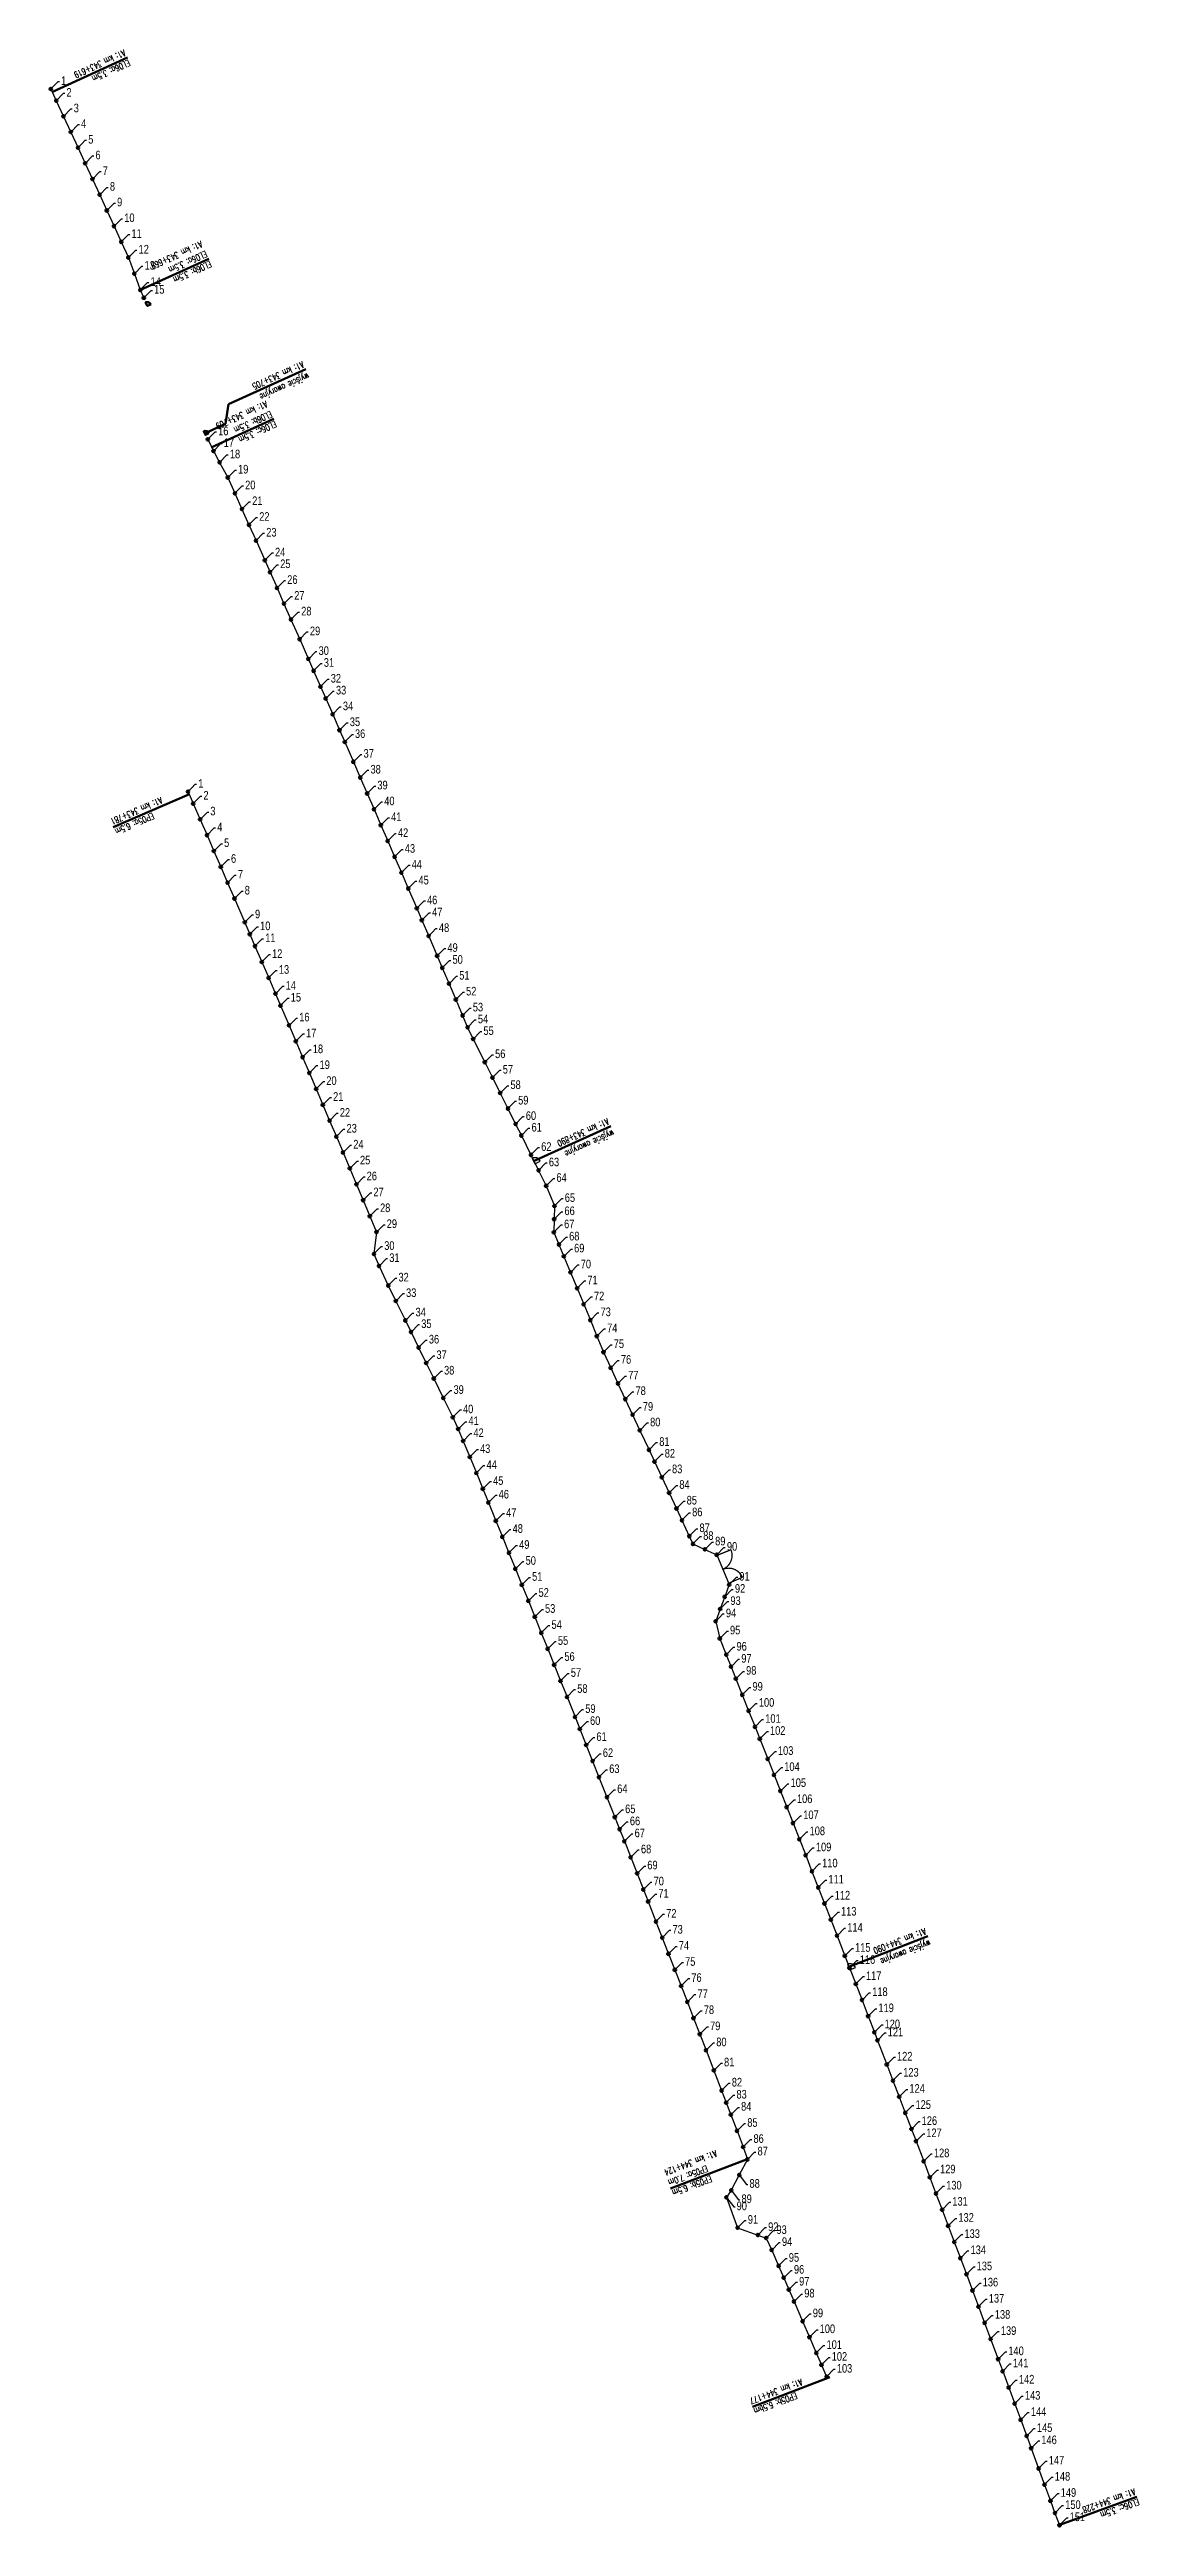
# Model space of a CAD drawing. Header units: metres. Extents: x 7402779 to 7405920, y 5696902 to 5712005.
# Drawn here: x 7404949 to 7405201, y 5704346 to 5704920 of the extents above; entities that cross this region are included whole.
import ezdxf

# ---------------------------------------------------------------- set-up
doc = ezdxf.new("R2010")
doc.units = ezdxf.units.M
for name, color, linetype in [('Drzwi ewakuacyjne', 100, 'Continuous'), ('Drzwi ewakuacyjne_opis', 7, 'Continuous'), ('Ekran_akustyczny', 100, 'Continuous'), ('Ekran_akustyczny_3.5m_opis', 7, 'Continuous'), ('Ekran_akustyczny_6.5m_opis', 7, 'Continuous'), ('Ekran_akustyczny_7m_opis', 7, 'Continuous'), ('Ekran_akustyczny_pale', 100, 'Continuous'), ('Ekran_akustyczny_pale_opis', 1, 'Continuous')]:
    doc.layers.add(name, color=color, linetype=linetype)
doc.styles.add('CDMSTYLE', font='CDMSIMPL', dxfattribs={"width": 0.8, "bigfont": 'CDMBIGPL'})
doc.styles.add('simplex 0.60', font='simplex.shx', dxfattribs={"width": 0.6})
doc.dimstyles.new('CDM-ME200MM', dxfattribs={"dimscale": 0.2, "dimtxt": 2.5, "dimasz": 1.5, "dimexe": 1.5, "dimexo": 5, "dimgap": 0.5, "dimtad": 1, "dimdec": 0, "dimlfac": 1000, "dimrnd": 1, "dimzin": 9, "dimtxsty": 'CDMSTYLE', "dimblk": 'OBLIQUE', "dimcen": 2.5, "dimdle": 1.5, "dimclrd": 9, "dimclre": 9, "dimadec": 1, "dimazin": 2, "dimtfac": 1, "dimtdec": 0, "dimtix": 1, "dimtmove": 2, "dimatfit": 3, "dimldrblk": 'NONE', "dimfxl": 1, "dimtvp": 1, "dimtolj": 1, "dimtzin": 0, "dimlwd": 25, "dimlwe": 25, "dimarcsym": 0})

msp = doc.modelspace()

# ---------------------------------------------------------------- texts
at = {"layer": 'Drzwi ewakuacyjne_opis', "lineweight": 100, "char_height": 1.5, "attachment_point": 7, "style": 'simplex 0.60'}
for s, insert, rotation in [('A1: km 343+705', (7405007.09, 5704848.1), 204.19573), ('wyjście awaryjne', (7405008.12, 5704845.83), 204.19573), ('A1: km 343+890', (7405077.77, 5704672.67), 204.19573), ('wyjście awaryjne', (7405078.79, 5704670.4), 204.19573), ('A1: km 344+090', (7405151.31, 5704485), 201.17861), ('wyjście awaryjne', (7405152.21, 5704482.68), 201.17861)]:
    msp.add_mtext(s, dxfattribs=dict(at, insert=insert, rotation=rotation))
at = {"layer": 'Ekran_akustyczny_3.5m_opis', "lineweight": 100, "char_height": 1.5, "attachment_point": 7, "style": 'simplex 0.60'}
for s, insert, rotation in [('A1: km 343+619', (7404965.73, 5704920.33), 204.66056), ('EL06a: 3.5m', (7404966.78, 5704918.04), 204.66056), ('A1: km 343+669', (7404983.56, 5704876.01), 204.4661), ('EL06a: 3.5m', (7404984.6, 5704873.71), 204.4661), ('EL06b: 3.5m', (7404985.65, 5704871.41), 204.4661), ('A1: km 343+709', (7404998.62, 5704838.92), 204.4661), ('EL06b: 3.5m', (7404999.7, 5704836.6), 204.4661), ('EL06c: 3.5m', (7405000.73, 5704834.33), 204.4661), ('A1: km 344+228', (7405199.84, 5704355.16), 200.05388), ('EL06c: 3.5m', (7405200.74, 5704352.8), 200.05388)]:
    msp.add_mtext(s, dxfattribs=dict(at, insert=insert, rotation=rotation))
at = {"layer": 'Ekran_akustyczny_6.5m_opis', "lineweight": 100, "char_height": 1.5, "attachment_point": 9, "style": 'simplex 0.60'}
for s, insert, rotation in [('A1: km 343+781', (7404962.51, 5704741.99), 203.4713), ('EP05a: 6.5m', (7404963.52, 5704739.67), 203.4713), ('EP05b: 6.5m', (7405092.63, 5704424.23), 200.91877), ('A1: km 344+177', (7405110.64, 5704375.98), 200.89385), ('EP05b: 6.5bm', (7405111.58, 5704373.64), 200.89385)]:
    msp.add_mtext(s, dxfattribs=dict(at, insert=insert, rotation=rotation))
at = {"layer": 'Ekran_akustyczny_7m_opis', "lineweight": 100, "char_height": 1.5, "attachment_point": 9, "rotation": 200.91877, "style": 'simplex 0.60'}
for s, insert in [('A1: km 344+124', (7405090.83, 5704428.94)), ('EP05a: 7.0m', (7405091.73, 5704426.59))]:
    msp.add_mtext(s, dxfattribs=dict(at, insert=insert))
at = {"layer": 'Ekran_akustyczny_pale_opis', "color": 1, "lineweight": 100, "char_height": 2, "attachment_point": 4, "style": 'CDMSTYLE'}
for s, insert in [('1', (7404951.22, 5704913.11)), ('2', (7404952.48, 5704910.39)), ('3', (7404954.16, 5704906.76)), ('4', (7404955.84, 5704903.13)), ('5', (7404957.52, 5704899.49)), ('6', (7404959.19, 5704895.86)), ('7', (7404960.87, 5704892.23)), ('8', (7404962.54, 5704888.59)), ('9', (7404964.2, 5704884.96)), ('10', (7404965.87, 5704881.32)), ('11', (7404967.54, 5704877.68)), ('12', (7404969.19, 5704874.04)), ('13', (7404970.58, 5704870.29)), ('14', (7404971.96, 5704866.54)), ('15', (7404972.79, 5704864.72)), ('16', (7404987.62, 5704831.91)), ('17', (7404988.91, 5704829.21)), ('18', (7404990.34, 5704826.57)), ('19', (7404992.24, 5704823.05)), ('20', (7404993.88, 5704819.4)), ('21', (7404995.51, 5704815.75)), ('22', (7404997.14, 5704812.1)), ('23', (7404998.77, 5704808.44)), ('24', (7405000.8, 5704803.87)), ('25', (7405002.01, 5704801.13)), ('26', (7405003.63, 5704797.47)), ('27', (7405005.25, 5704793.82)), ('28', (7405006.87, 5704790.16)), ('29', (7405008.89, 5704785.58)), ('30', (7405010.9, 5704781.01)), ('31', (7405012.11, 5704778.26)), ('32', (7405013.72, 5704774.6)), ('33', (7405014.92, 5704771.85)), ('34', (7405016.53, 5704768.19)), ('35', (7405018.13, 5704764.52)), ('36', (7405019.33, 5704761.77)), ('37', (7405021.33, 5704757.19)), ('1', (7404983.01, 5704750.25)), ('38', (7405022.93, 5704753.52)), ('39', (7405024.52, 5704749.85)), ('2', (7404984.21, 5704747.5)), ('3', (7404985.81, 5704743.83)), ('40', (7405026.11, 5704746.18)), ('4', (7404987.41, 5704740.16)), ('41', (7405027.7, 5704742.51)), ('42', (7405029.29, 5704738.84)), ('5', (7404989, 5704736.5)), ('6', (7404990.6, 5704732.83)), ('43', (7405030.88, 5704735.17)), ('7', (7404992.19, 5704729.16)), ('44', (7405032.46, 5704731.5)), ('45', (7405034.05, 5704727.82)), ('8', (7404993.78, 5704725.49)), ('46', (7405036.02, 5704723.23)), ('9', (7404996.16, 5704719.98)), ('10', (7404997.35, 5704717.23)), ('47', (7405037.21, 5704720.47)), ('48', (7405038.78, 5704716.8)), ('11', (7404998.53, 5704714.47)), ('12', (7405000.12, 5704710.8)), ('49', (7405040.75, 5704712.2)), ('50', (7405041.93, 5704709.44)), ('13', (7405001.69, 5704707.12)), ('14', (7405003.27, 5704703.45)), ('51', (7405043.5, 5704705.77)), ('15', (7405004.45, 5704700.69)), ('52', (7405045.07, 5704702.09)), ('53', (7405046.64, 5704698.4)), ('16', (7405006.42, 5704696.09)), ('17', (7405007.99, 5704692.41)), ('54', (7405047.81, 5704695.64)), ('55', (7405049.1, 5704692.94)), ('18', (7405009.56, 5704688.73)), ('56', (7405051.8, 5704687.58)), ('19', (7405011.13, 5704685.05)), ('20', (7405012.69, 5704681.37)), ('57', (7405053.58, 5704683.99)), ('58', (7405055.36, 5704680.41)), ('21', (7405014.26, 5704677.69)), ('59', (7405057.14, 5704676.83)), ('22', (7405015.82, 5704674.01)), ('23', (7405017.38, 5704670.32)), ('60', (7405058.92, 5704673.25)), ('61', (7405060.25, 5704670.56)), ('24', (7405018.94, 5704666.64)), ('62', (7405062.48, 5704666.08)), ('25', (7405020.49, 5704662.95)), ('26', (7405022.04, 5704659.27)), ('63', (7405064.26, 5704662.5)), ('64', (7405066.01, 5704658.91)), ('27', (7405023.6, 5704655.58)), ('28', (7405025.14, 5704651.89)), ('65', (7405067.95, 5704654.25)), ('29', (7405026.69, 5704648.21)), ('67', (7405067.79, 5704648.15)), ('66', (7405067.87, 5704651.2)), ('30', (7405026.1, 5704643.14)), ('31', (7405027.28, 5704640.33)), ('68', (7405068.96, 5704645.33)), ('69', (7405070.11, 5704642.56)), ('32', (7405029.41, 5704635.81)), ('70', (7405071.65, 5704638.87)), ('71', (7405073.18, 5704635.17)), ('33', (7405031.17, 5704632.22)), ('72', (7405074.71, 5704631.48)), ('34', (7405033.37, 5704627.73)), ('35', (7405034.69, 5704625.03)), ('73', (7405076.24, 5704627.78)), ('74', (7405077.76, 5704624.08)), ('36', (7405036.45, 5704621.44)), ('37', (7405038.21, 5704617.85)), ('75', (7405079.29, 5704620.39)), ('38', (7405039.97, 5704614.25)), ('76', (7405080.95, 5704616.75)), ('77', (7405082.64, 5704613.12)), ('39', (7405042.16, 5704609.76)), ('78', (7405084.34, 5704609.5)), ('79', (7405086.03, 5704605.87)), ('40', (7405044.36, 5704605.27)), ('41', (7405045.62, 5704602.55)), ('80', (7405087.72, 5704602.25)), ('42', (7405046.78, 5704599.78)), ('43', (7405048.3, 5704596.08)), ('81', (7405089.84, 5704597.72)), ('82', (7405091.11, 5704595)), ('44', (7405049.82, 5704592.38)), ('45', (7405051.33, 5704588.68)), ('83', (7405092.8, 5704591.38)), ('46', (7405052.62, 5704585.52)), ('84', (7405094.49, 5704587.76)), ('85', (7405096.19, 5704584.13)), ('47', (7405054.35, 5704581.27)), ('48', (7405055.86, 5704577.57)), ('86', (7405097.46, 5704581.41)), ('87', (7405099.17, 5704577.74)), ('49', (7405057.37, 5704573.86)), ('88', (7405100.02, 5704575.93)), ('89', (7405102.79, 5704574.66)), ('90', (7405105.52, 5704573.42)), ('50', (7405058.87, 5704570.16)), ('51', (7405060.37, 5704566.45)), ('91', (7405108.4, 5704566.49)), ('52', (7405061.87, 5704562.74)), ('93', (7405106.33, 5704560.86)), ('92', (7405107.37, 5704563.68)), ('53', (7405063.37, 5704559.03)), ('54', (7405064.87, 5704555.32)), ('94', (7405105.28, 5704558)), ('55', (7405066.36, 5704551.61)), ('95', (7405106.23, 5704554.03)), ('96', (7405107.74, 5704550.27)), ('56', (7405067.86, 5704547.9)), ('57', (7405069.35, 5704544.19)), ('97', (7405108.85, 5704547.48)), ('98', (7405109.96, 5704544.69)), ('58', (7405070.83, 5704540.48)), ('99', (7405111.44, 5704540.98)), ('100', (7405112.92, 5704537.26)), ('59', (7405072.69, 5704535.83)), ('60', (7405073.8, 5704533.05)), ('101', (7405114.4, 5704533.54)), ('61', (7405075.28, 5704529.33)), ('62', (7405076.76, 5704525.62)), ('102', (7405115.5, 5704530.75)), ('103', (7405117.34, 5704526.11)), ('63', (7405078.24, 5704521.9)), ('104', (7405118.81, 5704522.39)), ('64', (7405080.09, 5704517.25)), ('105', (7405120.28, 5704518.67)), ('106', (7405121.75, 5704514.94)), ('65', (7405081.93, 5704512.6)), ('66', (7405083.03, 5704509.81)), ('107', (7405123.21, 5704511.22)), ('67', (7405084.13, 5704507.02)), ('68', (7405085.6, 5704503.3)), ('108', (7405124.68, 5704507.5)), ('109', (7405126.14, 5704503.77)), ('69', (7405087.07, 5704499.58)), ('110', (7405127.59, 5704500.05)), ('70', (7405088.53, 5704495.86)), ('71', (7405089.63, 5704493.07)), ('111', (7405129.05, 5704496.32)), ('112', (7405130.5, 5704492.6)), ('72', (7405091.45, 5704488.41)), ('113', (7405131.96, 5704488.87)), ('73', (7405092.91, 5704484.68)), ('74', (7405094.36, 5704480.96)), ('114', (7405133.41, 5704485.14)), ('115', (7405135.22, 5704480.48)), ('75', (7405095.82, 5704477.23)), ('116', (7405136.3, 5704477.68)), ('117', (7405137.74, 5704473.95)), ('76', (7405097.27, 5704473.5)), ('77', (7405098.72, 5704469.78)), ('118', (7405139.19, 5704470.22)), ('78', (7405100.16, 5704466.05)), ('79', (7405101.61, 5704462.32)), ('119', (7405140.63, 5704466.49)), ('120', (7405142.06, 5704462.76)), ('80', (7405103.05, 5704458.59)), ('121', (7405142.78, 5704460.89)), ('81', (7405104.85, 5704453.92)), ('122', (7405144.93, 5704455.29)), ('123', (7405146.37, 5704451.56)), ('82', (7405106.65, 5704449.26)), ('83', (7405107.73, 5704446.46)), ('124', (7405147.8, 5704447.82)), ('84', (7405108.8, 5704443.66)), ('85', (7405110.24, 5704439.92)), ('125', (7405149.22, 5704444.08)), ('126', (7405150.65, 5704440.35)), ('86', (7405111.67, 5704436.19)), ('127', (7405151.72, 5704437.54)), ('87', (7405112.62, 5704433.29)), ('128', (7405153.49, 5704432.87)), ('129', (7405154.91, 5704429.13)), ('89', (7405108.9, 5704422.24)), ('88', (7405110.75, 5704425.79)), ('130', (7405156.33, 5704425.39)), ('90', (7405107.77, 5704420.59)), ('91', (7405110.36, 5704417.46)), ('131', (7405157.75, 5704421.65)), ('132', (7405159.16, 5704417.91)), ('92', (7405115.07, 5704415.77)), ('93', (7405117, 5704415.08)), ('94', (7405118.27, 5704412.31)), ('133', (7405160.57, 5704414.16)), ('95', (7405119.86, 5704408.64)), ('96', (7405121.05, 5704405.89)), ('134', (7405161.98, 5704410.42)), ('135', (7405163.39, 5704406.68)), ('97', (7405122.25, 5704403.13)), ('98', (7405123.44, 5704400.38)), ('136', (7405164.79, 5704402.93)), ('137', (7405166.2, 5704399.18)), ('99', (7405125.42, 5704395.79)), ('138', (7405167.6, 5704395.44)), ('100', (7405127.01, 5704392.12)), ('101', (7405128.6, 5704388.45)), ('139', (7405169, 5704391.69)), ('102', (7405129.8, 5704385.7)), ('103', (7405130.99, 5704382.94)), ('140', (7405170.74, 5704387)), ('141', (7405171.79, 5704384.19)), ('142', (7405173.18, 5704380.44)), ('143', (7405174.57, 5704376.69)), ('144', (7405175.96, 5704372.94)), ('145', (7405177.35, 5704369.19)), ('146', (7405178.38, 5704366.38)), ('147', (7405180.11, 5704361.68)), ('148', (7405181.49, 5704357.93)), ('149', (7405182.87, 5704354.17)), ('150', (7405183.91, 5704351.36)), ('151', (7405184.94, 5704348.54))]:
    msp.add_mtext(s, dxfattribs=dict(at, insert=insert))

# ---------------------------------------------------------------- blocks, each defined once
blk = doc.blocks.new('Wyjście awaryjne')
at = {"layer": 'Drzwi ewakuacyjne'}
blk.add_lwpolyline([(0, 0), (-1.4, 0, 0.414214), (0, -1.4)], format="xyb", close=True, dxfattribs=at)
blk = doc.blocks.new('_None')
blk = doc.blocks.new('_OBLIQUE')
at = {"color": 0, "linetype": 'ByBlock'}
blk.add_line((-0.5, -0.5), (0.5, 0.5), dxfattribs=at)

# ---------------------------------------------------------------- linework, layer by layer
at = {"layer": 'Drzwi ewakuacyjne', "lineweight": 100}
for points in [[(7404972, 5704861.26, 0.414214), (7404970.8, 5704861.71), (7404971.18, 5704860.89)], [(7404985.5, 5704831.39, 0.414214), (7404984.3, 5704831.84), (7404984.68, 5704831.02)]]:
    msp.add_lwpolyline(points, format="xyb", close=True, dxfattribs=at)
at = {"layer": 'Drzwi ewakuacyjne', "lineweight": 100, "const_width": 0.3}
msp.add_lwpolyline([(7405105.89, 5704564.88), (7405109.11, 5704566.27, 0.41102), (7405104.55, 5704568.12, 0.408938), (7405106.46, 5704572.66), (7405103.21, 5704571.35)], format="xyb", dxfattribs=at)
at = {"layer": 'Drzwi ewakuacyjne_opis', "lineweight": 100}
for p, q in [((7405007.94, 5704846.22), (7404990.02, 5704838.17)), ((7404989.32, 5704833.54), (7404984.49, 5704831.36)), ((7405078.62, 5704670.79), (7405060.7, 5704662.74)), ((7405152.06, 5704483.08), (7405133.74, 5704475.98))]:
    msp.add_line(p, q, dxfattribs=at)
msp.add_lwpolyline([(7404989.32, 5704833.54), (7404990.02, 5704838.17)], dxfattribs=at)
at = {"layer": 'Ekran_akustyczny', "linetype": 'Continuous', "lineweight": -3}
for points in [[(7404948.85, 5704911.18), (7404950.11, 5704908.46), (7404951.79, 5704904.83), (7404953.47, 5704901.2), (7404955.15, 5704897.57), (7404956.82, 5704893.94), (7404958.5, 5704890.3), (7404960.17, 5704886.67), (7404961.83, 5704883.03), (7404963.5, 5704879.4), (7404965.17, 5704875.76), (7404966.82, 5704872.12), (7404968.21, 5704868.37), (7404969.59, 5704864.61), (7404970.42, 5704862.79)], [(7404985.25, 5704829.99), (7404986.54, 5704827.29), (7404987.97, 5704824.64), (7404989.87, 5704821.13), (7404991.51, 5704817.48), (7404993.14, 5704813.83), (7404994.77, 5704810.17), (7404996.4, 5704806.52), (7404998.43, 5704801.95), (7404999.64, 5704799.21), (7405001.26, 5704795.55), (7405002.88, 5704791.89), (7405004.5, 5704788.23), (7405006.52, 5704783.66), (7405008.53, 5704779.08), (7405009.74, 5704776.34), (7405011.35, 5704772.67), (7405012.55, 5704769.93), (7405014.16, 5704766.26), (7405015.76, 5704762.6), (7405016.96, 5704759.85), (7405018.96, 5704755.26), (7405020.56, 5704751.6), (7405022.15, 5704747.93), (7405023.74, 5704744.26), (7405025.33, 5704740.59), (7405026.92, 5704736.92), (7405028.51, 5704733.25), (7405030.09, 5704729.57), (7405031.68, 5704725.9), (7405033.65, 5704721.31), (7405034.84, 5704718.55), (7405036.41, 5704714.87), (7405038.38, 5704710.28), (7405039.56, 5704707.52), (7405041.13, 5704703.84), (7405042.7, 5704700.16), (7405044.27, 5704696.48), (7405045.44, 5704693.72), (7405046.73, 5704691.01), (7405049.43, 5704685.65), (7405051.21, 5704682.07), (7405052.99, 5704678.49), (7405054.77, 5704674.9), (7405056.55, 5704671.32), (7405057.88, 5704668.64), (7405060.11, 5704664.16), (7405061.89, 5704660.58), (7405063.64, 5704656.98), (7405065.58, 5704652.32), (7405065.5, 5704649.27), (7405065.42, 5704646.22), (7405066.59, 5704643.41), (7405067.75, 5704640.64), (7405069.28, 5704636.94), (7405070.81, 5704633.25), (7405072.34, 5704629.55), (7405073.87, 5704625.86), (7405075.39, 5704622.16), (7405076.92, 5704618.46), (7405078.58, 5704614.82), (7405080.27, 5704611.2), (7405081.97, 5704607.58), (7405083.66, 5704603.95), (7405085.35, 5704600.33), (7405087.47, 5704595.8), (7405088.74, 5704593.08), (7405090.43, 5704589.46), (7405092.12, 5704585.83), (7405093.82, 5704582.21), (7405095.09, 5704579.49), (7405096.8, 5704575.82), (7405097.65, 5704574.01), (7405100.42, 5704572.74), (7405103.15, 5704571.49), (7405106.03, 5704564.57), (7405105, 5704561.75), (7405103.96, 5704558.94), (7405102.91, 5704556.07), (7405103.86, 5704552.1), (7405105.37, 5704548.34), (7405106.48, 5704545.55), (7405107.59, 5704542.77), (7405109.07, 5704539.05), (7405110.55, 5704535.34), (7405112.03, 5704531.62), (7405113.13, 5704528.83), (7405114.97, 5704524.18), (7405116.45, 5704520.46), (7405117.91, 5704516.74), (7405119.38, 5704513.02), (7405120.84, 5704509.3), (7405122.31, 5704505.57), (7405123.77, 5704501.85), (7405125.22, 5704498.12), (7405126.68, 5704494.4), (7405128.13, 5704490.67), (7405129.59, 5704486.95), (7405131.04, 5704483.22), (7405132.85, 5704478.56), (7405133.93, 5704475.76), (7405135.38, 5704472.03), (7405136.82, 5704468.3), (7405138.26, 5704464.57), (7405139.69, 5704460.83), (7405140.41, 5704458.97), (7405142.56, 5704453.37), (7405144, 5704449.63), (7405145.42, 5704445.9), (7405146.85, 5704442.16), (7405148.28, 5704438.42), (7405149.35, 5704435.62), (7405151.12, 5704430.95), (7405152.54, 5704427.21), (7405153.96, 5704423.46), (7405155.38, 5704419.72), (7405156.79, 5704415.98), (7405158.2, 5704412.24), (7405159.61, 5704408.5), (7405161.02, 5704404.75), (7405162.42, 5704401.01), (7405163.83, 5704397.26), (7405165.23, 5704393.51), (7405166.62, 5704389.77), (7405168.37, 5704385.08), (7405169.42, 5704382.27), (7405170.81, 5704378.52), (7405172.2, 5704374.77), (7405173.59, 5704371.02), (7405174.98, 5704367.27), (7405176.01, 5704364.45), (7405177.74, 5704359.76), (7405179.12, 5704356), (7405180.5, 5704352.25), (7405181.54, 5704349.43), (7405182.57, 5704346.62)], [(7404980.64, 5704748.32), (7404981.84, 5704745.57), (7404983.44, 5704741.91), (7404985.04, 5704738.24), (7404986.63, 5704734.57), (7404988.23, 5704730.9), (7404989.82, 5704727.23), (7404991.41, 5704723.56), (7404993.79, 5704718.05), (7404994.98, 5704715.3), (7404996.16, 5704712.55), (7404997.75, 5704708.87), (7404999.33, 5704705.2), (7405000.9, 5704701.52), (7405002.08, 5704698.76), (7405004.05, 5704694.17), (7405005.62, 5704690.49), (7405007.19, 5704686.81), (7405008.76, 5704683.13), (7405010.33, 5704679.45), (7405011.89, 5704675.77), (7405013.45, 5704672.08), (7405015.01, 5704668.4), (7405016.57, 5704664.72), (7405018.12, 5704661.03), (7405019.67, 5704657.34), (7405021.22, 5704653.66), (7405022.78, 5704649.97), (7405024.32, 5704646.28), (7405023.73, 5704641.21), (7405024.91, 5704638.41), (7405027.04, 5704633.89), (7405028.8, 5704630.29), (7405031, 5704625.8), (7405032.32, 5704623.11), (7405034.08, 5704619.51), (7405035.84, 5704615.92), (7405037.6, 5704612.33), (7405039.79, 5704607.84), (7405041.99, 5704603.35), (7405043.25, 5704600.63), (7405044.41, 5704597.86), (7405045.93, 5704594.16), (7405047.45, 5704590.46), (7405048.96, 5704586.76), (7405050.25, 5704583.6), (7405051.98, 5704579.35), (7405053.49, 5704575.64), (7405055, 5704571.94), (7405056.5, 5704568.23), (7405058, 5704564.53), (7405059.5, 5704560.82), (7405061, 5704557.11), (7405062.5, 5704553.4), (7405063.99, 5704549.69), (7405065.49, 5704545.98), (7405066.97, 5704542.26), (7405068.46, 5704538.55), (7405070.32, 5704533.91), (7405071.43, 5704531.12), (7405072.92, 5704527.41), (7405074.39, 5704523.69), (7405075.87, 5704519.97), (7405077.72, 5704515.33), (7405079.56, 5704510.68), (7405080.66, 5704507.89), (7405081.76, 5704505.1), (7405083.23, 5704501.38), (7405084.7, 5704497.66), (7405086.16, 5704493.93), (7405087.26, 5704491.14), (7405089.08, 5704486.49), (7405090.54, 5704482.76), (7405091.99, 5704479.04), (7405093.45, 5704475.31), (7405094.9, 5704471.58), (7405096.35, 5704467.85), (7405097.79, 5704464.12), (7405099.24, 5704460.39), (7405100.68, 5704456.66), (7405102.48, 5704452), (7405104.28, 5704447.33), (7405105.36, 5704444.53), (7405106.43, 5704441.73), (7405107.87, 5704438), (7405109.3, 5704434.26), (7405110.25, 5704431.36), (7405108.38, 5704427.77), (7405106.53, 5704424.22), (7405105.4, 5704422.57), (7405107.99, 5704415.54), (7405112.7, 5704413.85), (7405114.63, 5704413.16), (7405115.9, 5704410.38), (7405117.49, 5704406.71), (7405118.68, 5704403.96), (7405119.88, 5704401.21), (7405121.07, 5704398.45), (7405123.05, 5704393.87), (7405124.64, 5704390.2), (7405126.23, 5704386.53), (7405127.43, 5704383.77), (7405128.62, 5704381.02)]]:
    msp.add_lwpolyline(points, dxfattribs=at)
at = {"layer": 'Ekran_akustyczny_3.5m_opis', "lineweight": 100}
for p, q in [((7404966.59, 5704918.46), (7404949.09, 5704910.42)), ((7404985.46, 5704871.83), (7404969.5, 5704864.57)), ((7405000.54, 5704834.75), (7404985.98, 5704828.12)), ((7405200.54, 5704353.22), (7405182.46, 5704346.62))]:
    msp.add_line(p, q, dxfattribs=at)
at = {"layer": 'Ekran_akustyczny_6.5m_opis', "lineweight": 100}
for p, q in [((7404963.33, 5704740.09), (7404980.99, 5704747.76)), ((7405092.46, 5704424.66), (7405110.45, 5704431.53)), ((7405111.42, 5704374.07), (7405129.4, 5704380.93))]:
    msp.add_line(p, q, dxfattribs=at)
at = {"layer": 'Ekran_akustyczny_pale', "lineweight": 100}
for centre in [(7404948.85, 5704911.18), (7404950.11, 5704908.46), (7404951.79, 5704904.83), (7404953.47, 5704901.2), (7404955.15, 5704897.57), (7404956.82, 5704893.94), (7404958.5, 5704890.3), (7404960.17, 5704886.67), (7404961.83, 5704883.03), (7404963.5, 5704879.4), (7404965.17, 5704875.76), (7404966.82, 5704872.12), (7404968.21, 5704868.37), (7404969.59, 5704864.61), (7404970.42, 5704862.79), (7404985.25, 5704829.99), (7404986.54, 5704827.28), (7404987.97, 5704824.65), (7404989.87, 5704821.13), (7404991.51, 5704817.48), (7404993.14, 5704813.83), (7404994.77, 5704810.17), (7404996.4, 5704806.52), (7404998.43, 5704801.95), (7404999.64, 5704799.21), (7405001.26, 5704795.55), (7405002.88, 5704791.89), (7405004.5, 5704788.23), (7405006.52, 5704783.66), (7405008.53, 5704779.08), (7405009.74, 5704776.34), (7405011.35, 5704772.67), (7405012.55, 5704769.93), (7405014.16, 5704766.26), (7405015.76, 5704762.6), (7405016.96, 5704759.85), (7405018.96, 5704755.26), (7405020.56, 5704751.6), (7404980.64, 5704748.32), (7404981.84, 5704745.57), (7405022.15, 5704747.93), (7404983.44, 5704741.91), (7405023.74, 5704744.26), (7405025.33, 5704740.59), (7404985.04, 5704738.24), (7404986.63, 5704734.57), (7405026.92, 5704736.92), (7405028.51, 5704733.25), (7404988.23, 5704730.9), (7404989.82, 5704727.23), (7405030.09, 5704729.57), (7404991.41, 5704723.56), (7405031.68, 5704725.9), (7405033.65, 5704721.31), (7404993.79, 5704718.06), (7405034.84, 5704718.55), (7404994.98, 5704715.3), (7404996.16, 5704712.55), (7405036.41, 5704714.87), (7405038.38, 5704710.28), (7404997.75, 5704708.87), (7404999.32, 5704705.2), (7405039.56, 5704707.52), (7405000.9, 5704701.52), (7405002.08, 5704698.76), (7405041.13, 5704703.84), (7405042.7, 5704700.16), (7405004.05, 5704694.17), (7405044.27, 5704696.48), (7405045.44, 5704693.72), (7405005.62, 5704690.49), (7405046.73, 5704691.01), (7405007.19, 5704686.81), (7405008.76, 5704683.13), (7405049.43, 5704685.65), (7405051.21, 5704682.07), (7405010.32, 5704679.45), (7405011.89, 5704675.77), (7405052.99, 5704678.49), (7405013.45, 5704672.08), (7405054.77, 5704674.9), (7405056.55, 5704671.32), (7405015.01, 5704668.4), (7405016.57, 5704664.72), (7405057.88, 5704668.64), (7405060.11, 5704664.16), (7405018.12, 5704661.03), (7405061.89, 5704660.58), (7405019.67, 5704657.34), (7405021.23, 5704653.66), (7405063.64, 5704656.98), (7405022.77, 5704649.97), (7405065.5, 5704649.27), (7405065.58, 5704652.32), (7405023.73, 5704641.21), (7405024.32, 5704646.28), (7405065.42, 5704646.22), (7405066.59, 5704643.41), (7405024.91, 5704638.4), (7405067.74, 5704640.64), (7405069.28, 5704636.94), (7405027.04, 5704633.89), (7405028.8, 5704630.29), (7405070.81, 5704633.25), (7405072.34, 5704629.55), (7405031, 5704625.8), (7405073.87, 5704625.86), (7405032.32, 5704623.11), (7405034.08, 5704619.51), (7405075.39, 5704622.16), (7405076.92, 5704618.46), (7405035.84, 5704615.92), (7405037.6, 5704612.33), (7405078.58, 5704614.82), (7405039.79, 5704607.84), (7405080.27, 5704611.2), (7405081.97, 5704607.57), (7405041.99, 5704603.35), (7405083.66, 5704603.95), (7405043.25, 5704600.63), (7405044.41, 5704597.86), (7405085.35, 5704600.33), (7405087.47, 5704595.8), (7405045.93, 5704594.16), (7405047.45, 5704590.46), (7405088.74, 5704593.08), (7405090.43, 5704589.45), (7405048.96, 5704586.76), (7405050.25, 5704583.6), (7405092.12, 5704585.83), (7405051.98, 5704579.35), (7405093.82, 5704582.21), (7405095.09, 5704579.49), (7405053.49, 5704575.64), (7405096.8, 5704575.82), (7405097.65, 5704574.01), (7405100.42, 5704572.74), (7405055, 5704571.94), (7405056.5, 5704568.23), (7405103.15, 5704571.49), (7405058, 5704564.53), (7405059.5, 5704560.82), (7405105, 5704561.75), (7405106.03, 5704564.57), (7405061, 5704557.11), (7405102.91, 5704556.07), (7405103.96, 5704558.94), (7405062.5, 5704553.4), (7405063.99, 5704549.69), (7405103.86, 5704552.1), (7405065.49, 5704545.98), (7405105.37, 5704548.34), (7405106.48, 5704545.56), (7405066.97, 5704542.26), (7405068.46, 5704538.55), (7405107.59, 5704542.77), (7405109.07, 5704539.05), (7405070.32, 5704533.91), (7405110.55, 5704535.34), (7405071.43, 5704531.12), (7405072.91, 5704527.41), (7405112.03, 5704531.62), (7405113.13, 5704528.83), (7405074.39, 5704523.69), (7405114.97, 5704524.18), (7405116.44, 5704520.46), (7405075.87, 5704519.97), (7405077.72, 5704515.33), (7405117.91, 5704516.74), (7405079.56, 5704510.68), (7405119.38, 5704513.02), (7405120.84, 5704509.3), (7405080.66, 5704507.89), (7405081.76, 5704505.1), (7405122.31, 5704505.57), (7405083.23, 5704501.38), (7405084.7, 5704497.66), (7405123.77, 5704501.85), (7405125.22, 5704498.13), (7405086.16, 5704493.93), (7405126.68, 5704494.4), (7405087.26, 5704491.14), (7405089.08, 5704486.49), (7405128.13, 5704490.67), (7405129.59, 5704486.95), (7405090.54, 5704482.76), (7405131.04, 5704483.22), (7405091.99, 5704479.03), (7405093.45, 5704475.31), (7405132.85, 5704478.56), (7405133.93, 5704475.76), (7405094.9, 5704471.58), (7405135.37, 5704472.03), (7405096.35, 5704467.85), (7405097.79, 5704464.12), (7405136.82, 5704468.3), (7405138.26, 5704464.57), (7405099.24, 5704460.39), (7405139.69, 5704460.83), (7405140.41, 5704458.97), (7405100.68, 5704456.66), (7405102.48, 5704452), (7405142.56, 5704453.37), (7405104.28, 5704447.33), (7405144, 5704449.63), (7405145.43, 5704445.9), (7405105.36, 5704444.53), (7405106.43, 5704441.73), (7405146.85, 5704442.16), (7405107.87, 5704438), (7405148.28, 5704438.42), (7405149.35, 5704435.62), (7405109.3, 5704434.26), (7405110.25, 5704431.36), (7405151.12, 5704430.94), (7405106.53, 5704424.22), (7405108.38, 5704427.77), (7405152.54, 5704427.21), (7405153.96, 5704423.46), (7405105.4, 5704422.57), (7405155.38, 5704419.72), (7405107.99, 5704415.54), (7405112.7, 5704413.85), (7405114.63, 5704413.16), (7405156.79, 5704415.98), (7405158.2, 5704412.24), (7405115.9, 5704410.38), (7405117.49, 5704406.71), (7405159.61, 5704408.5), (7405118.68, 5704403.96), (7405119.88, 5704401.21), (7405161.02, 5704404.75), (7405162.42, 5704401.01), (7405121.07, 5704398.45), (7405163.83, 5704397.26), (7405123.05, 5704393.87), (7405124.64, 5704390.2), (7405165.23, 5704393.51), (7405166.63, 5704389.77), (7405126.23, 5704386.53), (7405127.43, 5704383.77), (7405168.37, 5704385.08), (7405128.62, 5704381.02), (7405169.42, 5704382.27), (7405170.81, 5704378.52), (7405172.2, 5704374.77), (7405173.59, 5704371.02), (7405174.98, 5704367.27), (7405176.01, 5704364.45), (7405177.74, 5704359.76), (7405179.12, 5704356.01), (7405180.5, 5704352.25), (7405181.54, 5704349.43), (7405182.57, 5704346.62)]:
    msp.add_circle(centre, 0.3, dxfattribs=at)

# ---------------------------------------------------------------- block references
at = {"layer": 'Drzwi ewakuacyjne', "color": 2, "lineweight": 100, "rotation": 206.1715124822977}
msp.add_blockref('Wyjście awaryjne', (7405061.01, 5704662.12), dxfattribs=at)
at = {"layer": 'Drzwi ewakuacyjne', "lineweight": 100, "rotation": 201.180770238632}
msp.add_blockref('Wyjście awaryjne', (7405133.99, 5704475.33), dxfattribs=at)

msp.set_redraw_order([(e.dxf.handle, doc.entitydb.next_handle()) for e in msp.query("TEXT MTEXT ATTDEF DIMENSION ARC_DIMENSION")])  # texts and dimensions are drawn at this point

# ---------------------------------------------------------------- leaders
at = {"layer": 'Ekran_akustyczny_pale_opis', "color": 1, "lineweight": 100, "annotation_type": 0, "has_hookline": 1, "hookline_direction": 0}
for points, text_width in [([(7404948.85, 5704911.18), (7404950.54, 5704912.9), (7404950.84, 5704912.9)], 0.381), ([(7404950.11, 5704908.46), (7404951.8, 5704910.18), (7404952.1, 5704910.18)], 1.07), ([(7404951.79, 5704904.83), (7404953.48, 5704906.55), (7404953.78, 5704906.55)], 1.07), ([(7404953.47, 5704901.2), (7404955.16, 5704902.91), (7404955.46, 5704902.91)], 1.14), ([(7404955.15, 5704897.57), (7404956.84, 5704899.28), (7404957.14, 5704899.28)], 1.07), ([(7404956.82, 5704893.94), (7404958.51, 5704895.65), (7404958.81, 5704895.65)], 0.99), ([(7404958.5, 5704890.3), (7404960.19, 5704892.02), (7404960.49, 5704892.02)], 1.07), ([(7404960.17, 5704886.67), (7404961.86, 5704888.38), (7404962.16, 5704888.38)], 1.07), ([(7404961.83, 5704883.03), (7404963.53, 5704884.75), (7404963.83, 5704884.75)], 0.99), ([(7404963.5, 5704879.4), (7404965.19, 5704881.11), (7404965.49, 5704881.11)], 2.29), ([(7404965.17, 5704875.76), (7404966.86, 5704877.47), (7404967.16, 5704877.47)], 1.6), ([(7404966.82, 5704872.12), (7404968.51, 5704873.83), (7404968.81, 5704873.83)], 2.29), ([(7404968.21, 5704868.37), (7404969.9, 5704870.08), (7404970.2, 5704870.08)], 2.29), ([(7404969.59, 5704864.61), (7404971.28, 5704866.33), (7404971.58, 5704866.33)], 2.36), ([(7404970.42, 5704862.79), (7404972.11, 5704864.51), (7404972.41, 5704864.51)], 2.29), ([(7404985.25, 5704829.99), (7404986.94, 5704831.7), (7404987.24, 5704831.7)], 2.21), ([(7404986.54, 5704827.28), (7404988.23, 5704829), (7404988.53, 5704829)], 2.29), ([(7404987.97, 5704824.65), (7404989.66, 5704826.36), (7404989.96, 5704826.36)], 2.29), ([(7404989.87, 5704821.13), (7404991.56, 5704822.84), (7404991.86, 5704822.84)], 2.21), ([(7404991.51, 5704817.48), (7404993.2, 5704819.19), (7404993.5, 5704819.19)], 2.59), ([(7404993.14, 5704813.83), (7404994.83, 5704815.54), (7404995.13, 5704815.54)], 1.9), ([(7404994.77, 5704810.17), (7404996.46, 5704811.88), (7404996.76, 5704811.88)], 2.59), ([(7404996.4, 5704806.52), (7404998.09, 5704808.23), (7404998.39, 5704808.23)], 2.59), ([(7404998.43, 5704801.95), (7405000.12, 5704803.66), (7405000.42, 5704803.66)], 2.67), ([(7404999.64, 5704799.21), (7405001.33, 5704800.92), (7405001.63, 5704800.92)], 2.59), ([(7405001.26, 5704795.55), (7405002.96, 5704797.26), (7405003.26, 5704797.26)], 2.51), ([(7405002.88, 5704791.89), (7405004.57, 5704793.6), (7405004.87, 5704793.6)], 2.59), ([(7405004.5, 5704788.23), (7405006.19, 5704789.95), (7405006.49, 5704789.95)], 2.59), ([(7405006.52, 5704783.66), (7405008.21, 5704785.37), (7405008.51, 5704785.37)], 2.51), ([(7405008.53, 5704779.08), (7405010.22, 5704780.8), (7405010.52, 5704780.8)], 2.59), ([(7405009.74, 5704776.34), (7405011.43, 5704778.05), (7405011.73, 5704778.05)], 1.9), ([(7405011.35, 5704772.67), (7405013.04, 5704774.39), (7405013.34, 5704774.39)], 2.59), ([(7405012.55, 5704769.93), (7405014.24, 5704771.64), (7405014.54, 5704771.64)], 2.59), ([(7405014.16, 5704766.26), (7405015.85, 5704767.97), (7405016.15, 5704767.97)], 2.67), ([(7405015.76, 5704762.6), (7405017.45, 5704764.31), (7405017.75, 5704764.31)], 2.59), ([(7405016.96, 5704759.85), (7405018.65, 5704761.56), (7405018.95, 5704761.56)], 2.51), ([(7405018.96, 5704755.26), (7405020.65, 5704756.98), (7405020.95, 5704756.98)], 2.59), ([(7405020.56, 5704751.6), (7405022.25, 5704753.31), (7405022.55, 5704753.31)], 2.59), ([(7404980.64, 5704748.32), (7404982.33, 5704750.04), (7404982.63, 5704750.04)], 0.381), ([(7404981.84, 5704745.57), (7404983.53, 5704747.29), (7404983.83, 5704747.29)], 1.07), ([(7405022.15, 5704747.93), (7405023.84, 5704749.64), (7405024.14, 5704749.64)], 2.51), ([(7405023.74, 5704744.26), (7405025.44, 5704745.97), (7405025.74, 5704745.97)], 2.59), ([(7404983.44, 5704741.91), (7404985.13, 5704743.62), (7404985.43, 5704743.62)], 1.07), ([(7404985.04, 5704738.24), (7404986.73, 5704739.95), (7404987.03, 5704739.95)], 1.14), ([(7405025.33, 5704740.59), (7405027.03, 5704742.3), (7405027.33, 5704742.3)], 1.9), ([(7404986.63, 5704734.57), (7404988.32, 5704736.28), (7404988.62, 5704736.28)], 1.07), ([(7405026.92, 5704736.92), (7405028.61, 5704738.63), (7405028.91, 5704738.63)], 2.59), ([(7405028.51, 5704733.25), (7405030.2, 5704734.96), (7405030.5, 5704734.96)], 2.59), ([(7404988.23, 5704730.9), (7404989.92, 5704732.62), (7404990.22, 5704732.62)], 0.99), ([(7404989.82, 5704727.23), (7404991.51, 5704728.95), (7404991.81, 5704728.95)], 1.07), ([(7405030.09, 5704729.57), (7405031.79, 5704731.29), (7405032.09, 5704731.29)], 2.67), ([(7405031.68, 5704725.9), (7405033.37, 5704727.61), (7405033.67, 5704727.61)], 2.59), ([(7404991.41, 5704723.56), (7404993.1, 5704725.28), (7404993.4, 5704725.28)], 1.07), ([(7405033.65, 5704721.31), (7405035.34, 5704723.02), (7405035.64, 5704723.02)], 2.51), ([(7404993.79, 5704718.06), (7404995.48, 5704719.77), (7404995.78, 5704719.77)], 0.99), ([(7404994.98, 5704715.3), (7404996.67, 5704717.01), (7404996.97, 5704717.01)], 2.29), ([(7405034.84, 5704718.55), (7405036.53, 5704720.26), (7405036.83, 5704720.26)], 2.59), ([(7405036.41, 5704714.87), (7405038.1, 5704716.59), (7405038.4, 5704716.59)], 2.59), ([(7404996.16, 5704712.55), (7404997.85, 5704714.26), (7404998.15, 5704714.26)], 1.6), ([(7404997.75, 5704708.87), (7404999.44, 5704710.58), (7404999.74, 5704710.58)], 2.29), ([(7405038.38, 5704710.28), (7405040.07, 5704711.99), (7405040.37, 5704711.99)], 2.51), ([(7404999.32, 5704705.2), (7405001.02, 5704706.91), (7405001.32, 5704706.91)], 2.29), ([(7405039.56, 5704707.52), (7405041.25, 5704709.23), (7405041.55, 5704709.23)], 2.59), ([(7405041.13, 5704703.84), (7405042.82, 5704705.55), (7405043.12, 5704705.55)], 1.9), ([(7405000.9, 5704701.52), (7405002.59, 5704703.23), (7405002.89, 5704703.23)], 2.36), ([(7405002.08, 5704698.76), (7405003.78, 5704700.48), (7405004.08, 5704700.48)], 2.29), ([(7405042.7, 5704700.16), (7405044.39, 5704701.87), (7405044.69, 5704701.87)], 2.59), ([(7405004.05, 5704694.17), (7405005.74, 5704695.88), (7405006.04, 5704695.88)], 2.21), ([(7405044.27, 5704696.48), (7405045.96, 5704698.19), (7405046.26, 5704698.19)], 2.59), ([(7405045.44, 5704693.72), (7405047.13, 5704695.43), (7405047.43, 5704695.43)], 2.67), ([(7405005.62, 5704690.49), (7405007.31, 5704692.2), (7405007.61, 5704692.2)], 2.29), ([(7405007.19, 5704686.81), (7405008.88, 5704688.52), (7405009.18, 5704688.52)], 2.29), ([(7405046.73, 5704691.01), (7405048.42, 5704692.73), (7405048.72, 5704692.73)], 2.59), ([(7405049.43, 5704685.65), (7405051.12, 5704687.36), (7405051.42, 5704687.36)], 2.51), ([(7405008.76, 5704683.13), (7405010.45, 5704684.84), (7405010.75, 5704684.84)], 2.21), ([(7405051.21, 5704682.07), (7405052.9, 5704683.78), (7405053.2, 5704683.78)], 2.59), ([(7405010.32, 5704679.45), (7405012.02, 5704681.16), (7405012.32, 5704681.16)], 2.59), ([(7405011.89, 5704675.77), (7405013.58, 5704677.48), (7405013.88, 5704677.48)], 1.9), ([(7405052.99, 5704678.49), (7405054.68, 5704680.2), (7405054.98, 5704680.2)], 2.59), ([(7405054.77, 5704674.9), (7405056.46, 5704676.62), (7405056.76, 5704676.62)], 2.51), ([(7405013.45, 5704672.08), (7405015.14, 5704673.8), (7405015.44, 5704673.8)], 2.59), ([(7405015.01, 5704668.4), (7405016.7, 5704670.11), (7405017, 5704670.11)], 2.59), ([(7405056.55, 5704671.32), (7405058.24, 5704673.04), (7405058.54, 5704673.04)], 2.59), ([(7405057.88, 5704668.64), (7405059.57, 5704670.35), (7405059.87, 5704670.35)], 1.9), ([(7405016.57, 5704664.72), (7405018.26, 5704666.43), (7405018.56, 5704666.43)], 2.67), ([(7405060.11, 5704664.16), (7405061.8, 5704665.87), (7405062.1, 5704665.87)], 2.59), ([(7405018.12, 5704661.03), (7405019.81, 5704662.74), (7405020.11, 5704662.74)], 2.59), ([(7405019.67, 5704657.34), (7405021.37, 5704659.06), (7405021.67, 5704659.06)], 2.51), ([(7405061.89, 5704660.58), (7405063.58, 5704662.29), (7405063.88, 5704662.29)], 2.59), ([(7405063.64, 5704656.98), (7405065.33, 5704658.69), (7405065.63, 5704658.69)], 2.67), ([(7405021.23, 5704653.66), (7405022.92, 5704655.37), (7405023.22, 5704655.37)], 2.59), ([(7405065.58, 5704652.32), (7405067.28, 5704654.03), (7405067.58, 5704654.03)], 2.59), ([(7405022.77, 5704649.97), (7405024.47, 5704651.68), (7405024.77, 5704651.68)], 2.59), ([(7405024.32, 5704646.28), (7405026.01, 5704647.99), (7405026.31, 5704647.99)], 2.51), ([(7405065.42, 5704646.22), (7405067.11, 5704647.94), (7405067.41, 5704647.94)], 2.59), ([(7405065.5, 5704649.27), (7405067.19, 5704650.99), (7405067.49, 5704650.99)], 2.51), ([(7405023.73, 5704641.21), (7405025.42, 5704642.93), (7405025.72, 5704642.93)], 2.59), ([(7405066.59, 5704643.41), (7405068.28, 5704645.12), (7405068.58, 5704645.12)], 2.59), ([(7405067.74, 5704640.64), (7405069.44, 5704642.35), (7405069.74, 5704642.35)], 2.51), ([(7405024.91, 5704638.4), (7405026.6, 5704640.12), (7405026.9, 5704640.12)], 1.9), ([(7405027.04, 5704633.89), (7405028.74, 5704635.6), (7405029.04, 5704635.6)], 2.59), ([(7405069.28, 5704636.94), (7405070.97, 5704638.66), (7405071.27, 5704638.66)], 2.59), ([(7405028.8, 5704630.29), (7405030.49, 5704632.01), (7405030.79, 5704632.01)], 2.59), ([(7405070.81, 5704633.25), (7405072.5, 5704634.96), (7405072.8, 5704634.96)], 1.9), ([(7405072.34, 5704629.55), (7405074.03, 5704631.27), (7405074.33, 5704631.27)], 2.59), ([(7405031, 5704625.8), (7405032.69, 5704627.51), (7405032.99, 5704627.51)], 2.67), ([(7405032.32, 5704623.11), (7405034.01, 5704624.82), (7405034.31, 5704624.82)], 2.59), ([(7405073.87, 5704625.86), (7405075.56, 5704627.57), (7405075.86, 5704627.57)], 2.59), ([(7405034.08, 5704619.51), (7405035.77, 5704621.23), (7405036.07, 5704621.23)], 2.51), ([(7405075.39, 5704622.16), (7405077.09, 5704623.87), (7405077.39, 5704623.87)], 2.67), ([(7405076.92, 5704618.46), (7405078.61, 5704620.17), (7405078.91, 5704620.17)], 2.59), ([(7405035.84, 5704615.92), (7405037.53, 5704617.63), (7405037.83, 5704617.63)], 2.59), ([(7405037.6, 5704612.33), (7405039.29, 5704614.04), (7405039.59, 5704614.04)], 2.59), ([(7405078.58, 5704614.82), (7405080.27, 5704616.54), (7405080.57, 5704616.54)], 2.51), ([(7405080.27, 5704611.2), (7405081.96, 5704612.91), (7405082.26, 5704612.91)], 2.59), ([(7405039.79, 5704607.84), (7405041.48, 5704609.55), (7405041.78, 5704609.55)], 2.51), ([(7405081.97, 5704607.57), (7405083.66, 5704609.29), (7405083.96, 5704609.29)], 2.59), ([(7405041.99, 5704603.35), (7405043.68, 5704605.06), (7405043.98, 5704605.06)], 2.59), ([(7405043.25, 5704600.63), (7405044.94, 5704602.34), (7405045.24, 5704602.34)], 1.9), ([(7405083.66, 5704603.95), (7405085.35, 5704605.66), (7405085.65, 5704605.66)], 2.51), ([(7405085.35, 5704600.33), (7405087.04, 5704602.04), (7405087.34, 5704602.04)], 2.59), ([(7405044.41, 5704597.86), (7405046.1, 5704599.57), (7405046.4, 5704599.57)], 2.59), ([(7405045.93, 5704594.16), (7405047.62, 5704595.87), (7405047.92, 5704595.87)], 2.59), ([(7405087.47, 5704595.8), (7405089.16, 5704597.51), (7405089.46, 5704597.51)], 1.9), ([(7405047.45, 5704590.46), (7405049.14, 5704592.17), (7405049.44, 5704592.17)], 2.67), ([(7405088.74, 5704593.08), (7405090.43, 5704594.79), (7405090.73, 5704594.79)], 2.59), ([(7405090.43, 5704589.45), (7405092.12, 5704591.17), (7405092.42, 5704591.17)], 2.59), ([(7405048.96, 5704586.76), (7405050.65, 5704588.47), (7405050.95, 5704588.47)], 2.59), ([(7405050.25, 5704583.6), (7405051.94, 5704585.31), (7405052.24, 5704585.31)], 2.51), ([(7405092.12, 5704585.83), (7405093.82, 5704587.54), (7405094.12, 5704587.54)], 2.67), ([(7405093.82, 5704582.21), (7405095.51, 5704583.92), (7405095.81, 5704583.92)], 2.59), ([(7405051.98, 5704579.35), (7405053.67, 5704581.06), (7405053.97, 5704581.06)], 2.59), ([(7405095.09, 5704579.49), (7405096.78, 5704581.2), (7405097.08, 5704581.2)], 2.51), ([(7405053.49, 5704575.64), (7405055.18, 5704577.36), (7405055.48, 5704577.36)], 2.59), ([(7405055, 5704571.94), (7405056.69, 5704573.65), (7405056.99, 5704573.65)], 2.51), ([(7405096.8, 5704575.82), (7405098.49, 5704577.53), (7405098.79, 5704577.53)], 2.59), ([(7405097.65, 5704574.01), (7405099.34, 5704575.72), (7405099.64, 5704575.72)], 2.59), ([(7405100.42, 5704572.74), (7405102.11, 5704574.45), (7405102.41, 5704574.45)], 2.51), ([(7405103.15, 5704571.49), (7405104.84, 5704573.2), (7405105.14, 5704573.2)], 2.59), ([(7405056.5, 5704568.23), (7405058.19, 5704569.95), (7405058.49, 5704569.95)], 2.59), ([(7405058, 5704564.53), (7405059.7, 5704566.24), (7405060, 5704566.24)], 1.9), ([(7405059.5, 5704560.82), (7405061.2, 5704562.53), (7405061.5, 5704562.53)], 2.59), ([(7405105, 5704561.75), (7405106.69, 5704563.47), (7405106.99, 5704563.47)], 2.59), ([(7405106.03, 5704564.57), (7405107.73, 5704566.28), (7405108.03, 5704566.28)], 1.9), ([(7405061, 5704557.11), (7405062.69, 5704558.82), (7405062.99, 5704558.82)], 2.59), ([(7405102.91, 5704556.07), (7405104.6, 5704557.79), (7405104.9, 5704557.79)], 2.67), ([(7405103.96, 5704558.94), (7405105.65, 5704560.65), (7405105.95, 5704560.65)], 2.59), ([(7405062.5, 5704553.4), (7405064.19, 5704555.11), (7405064.49, 5704555.11)], 2.67), ([(7405063.99, 5704549.69), (7405065.68, 5704551.4), (7405065.98, 5704551.4)], 2.59), ([(7405103.86, 5704552.1), (7405105.55, 5704553.81), (7405105.85, 5704553.81)], 2.59), ([(7405105.37, 5704548.34), (7405107.06, 5704550.05), (7405107.36, 5704550.05)], 2.51), ([(7405065.49, 5704545.98), (7405067.18, 5704547.69), (7405067.48, 5704547.69)], 2.51), ([(7405066.97, 5704542.26), (7405068.67, 5704543.98), (7405068.97, 5704543.98)], 2.59), ([(7405106.48, 5704545.56), (7405108.17, 5704547.27), (7405108.47, 5704547.27)], 2.59), ([(7405107.59, 5704542.77), (7405109.28, 5704544.48), (7405109.58, 5704544.48)], 2.59), ([(7405068.46, 5704538.55), (7405070.15, 5704540.26), (7405070.45, 5704540.26)], 2.59), ([(7405109.07, 5704539.05), (7405110.76, 5704540.77), (7405111.06, 5704540.77)], 2.51), ([(7405070.32, 5704533.91), (7405072.01, 5704535.62), (7405072.31, 5704535.62)], 2.51), ([(7405071.43, 5704531.12), (7405073.12, 5704532.84), (7405073.42, 5704532.84)], 2.59), ([(7405110.55, 5704535.34), (7405112.24, 5704537.05), (7405112.54, 5704537.05)], 3.81), ([(7405112.03, 5704531.62), (7405113.72, 5704533.33), (7405114.02, 5704533.33)], 3.12), ([(7405072.91, 5704527.41), (7405074.61, 5704529.12), (7405074.91, 5704529.12)], 1.9), ([(7405113.13, 5704528.83), (7405114.82, 5704530.54), (7405115.12, 5704530.54)], 3.81), ([(7405074.39, 5704523.69), (7405076.09, 5704525.4), (7405076.39, 5704525.4)], 2.59), ([(7405075.87, 5704519.97), (7405077.56, 5704521.69), (7405077.86, 5704521.69)], 2.59), ([(7405114.97, 5704524.18), (7405116.67, 5704525.89), (7405116.97, 5704525.89)], 3.81), ([(7405116.44, 5704520.46), (7405118.14, 5704522.17), (7405118.44, 5704522.17)], 3.89), ([(7405077.72, 5704515.33), (7405079.41, 5704517.04), (7405079.71, 5704517.04)], 2.67), ([(7405117.91, 5704516.74), (7405119.6, 5704518.45), (7405119.9, 5704518.45)], 3.81), ([(7405079.56, 5704510.68), (7405081.25, 5704512.39), (7405081.55, 5704512.39)], 2.59), ([(7405080.66, 5704507.89), (7405082.35, 5704509.6), (7405082.65, 5704509.6)], 2.51), ([(7405119.38, 5704513.02), (7405121.07, 5704514.73), (7405121.37, 5704514.73)], 3.73), ([(7405120.84, 5704509.3), (7405122.53, 5704511.01), (7405122.83, 5704511.01)], 3.81), ([(7405081.76, 5704505.1), (7405083.45, 5704506.81), (7405083.75, 5704506.81)], 2.59), ([(7405122.31, 5704505.57), (7405124, 5704507.29), (7405124.3, 5704507.29)], 3.81), ([(7405123.77, 5704501.85), (7405125.46, 5704503.56), (7405125.76, 5704503.56)], 3.73), ([(7405083.23, 5704501.38), (7405084.92, 5704503.09), (7405085.22, 5704503.09)], 2.59), ([(7405084.7, 5704497.66), (7405086.39, 5704499.37), (7405086.69, 5704499.37)], 2.51), ([(7405125.22, 5704498.13), (7405126.92, 5704499.84), (7405127.22, 5704499.84)], 3.5), ([(7405086.16, 5704493.93), (7405087.85, 5704495.65), (7405088.15, 5704495.65)], 2.59), ([(7405087.26, 5704491.14), (7405088.95, 5704492.85), (7405089.25, 5704492.85)], 1.9), ([(7405126.68, 5704494.4), (7405128.37, 5704496.11), (7405128.67, 5704496.11)], 2.82), ([(7405128.13, 5704490.67), (7405129.83, 5704492.39), (7405130.13, 5704492.39)], 3.5), ([(7405089.08, 5704486.49), (7405090.77, 5704488.2), (7405091.07, 5704488.2)], 2.59), ([(7405129.59, 5704486.95), (7405131.28, 5704488.66), (7405131.58, 5704488.66)], 3.5), ([(7405090.54, 5704482.76), (7405092.23, 5704484.47), (7405092.53, 5704484.47)], 2.59), ([(7405091.99, 5704479.03), (7405093.68, 5704480.75), (7405093.98, 5704480.75)], 2.67), ([(7405131.04, 5704483.22), (7405132.73, 5704484.93), (7405133.03, 5704484.93)], 3.58), ([(7405093.45, 5704475.31), (7405095.14, 5704477.02), (7405095.44, 5704477.02)], 2.59), ([(7405132.85, 5704478.56), (7405134.54, 5704480.27), (7405134.84, 5704480.27)], 3.5), ([(7405133.93, 5704475.76), (7405135.62, 5704477.47), (7405135.92, 5704477.47)], 3.43), ([(7405094.9, 5704471.58), (7405096.59, 5704473.29), (7405096.89, 5704473.29)], 2.51), ([(7405096.35, 5704467.85), (7405098.04, 5704469.56), (7405098.34, 5704469.56)], 2.59), ([(7405135.37, 5704472.03), (7405137.07, 5704473.74), (7405137.37, 5704473.74)], 3.5), ([(7405136.82, 5704468.3), (7405138.51, 5704470.01), (7405138.81, 5704470.01)], 3.5), ([(7405097.79, 5704464.12), (7405099.49, 5704465.84), (7405099.79, 5704465.84)], 2.59), ([(7405138.26, 5704464.57), (7405139.95, 5704466.28), (7405140.25, 5704466.28)], 3.43), ([(7405099.24, 5704460.39), (7405100.93, 5704462.11), (7405101.23, 5704462.11)], 2.51), ([(7405100.68, 5704456.66), (7405102.37, 5704458.38), (7405102.67, 5704458.38)], 2.59), ([(7405139.69, 5704460.83), (7405141.39, 5704462.55), (7405141.69, 5704462.55)], 3.81), ([(7405140.41, 5704458.97), (7405142.1, 5704460.68), (7405142.4, 5704460.68)], 3.12), ([(7405102.48, 5704452), (7405104.17, 5704453.71), (7405104.47, 5704453.71)], 1.9), ([(7405142.56, 5704453.37), (7405144.26, 5704455.08), (7405144.56, 5704455.08)], 3.81), ([(7405104.28, 5704447.33), (7405105.97, 5704449.05), (7405106.27, 5704449.05)], 2.59), ([(7405105.36, 5704444.53), (7405107.05, 5704446.25), (7405107.35, 5704446.25)], 2.59), ([(7405144, 5704449.63), (7405145.69, 5704451.34), (7405145.99, 5704451.34)], 3.81), ([(7405145.43, 5704445.9), (7405147.12, 5704447.61), (7405147.42, 5704447.61)], 3.89), ([(7405106.43, 5704441.73), (7405108.12, 5704443.44), (7405108.42, 5704443.44)], 2.67), ([(7405146.85, 5704442.16), (7405148.54, 5704443.87), (7405148.84, 5704443.87)], 3.81), ([(7405107.87, 5704438), (7405109.56, 5704439.71), (7405109.86, 5704439.71)], 2.59), ([(7405109.3, 5704434.26), (7405110.99, 5704435.97), (7405111.29, 5704435.97)], 2.51), ([(7405148.28, 5704438.42), (7405149.97, 5704440.13), (7405150.27, 5704440.13)], 3.73), ([(7405149.35, 5704435.62), (7405151.04, 5704437.33), (7405151.34, 5704437.33)], 3.81), ([(7405110.25, 5704431.36), (7405111.94, 5704433.08), (7405112.24, 5704433.08)], 2.59), ([(7405151.12, 5704430.94), (7405152.81, 5704432.66), (7405153.11, 5704432.66)], 3.81), ([(7405152.54, 5704427.21), (7405154.23, 5704428.92), (7405154.53, 5704428.92)], 3.73), ([(7405106.53, 5704424.22), (7405108.23, 5704422.03), (7405108.53, 5704422.03)], 2.51), ([(7405108.38, 5704427.77), (7405110.07, 5704425.57), (7405110.37, 5704425.57)], 2.59), ([(7405153.96, 5704423.46), (7405155.65, 5704425.18), (7405155.95, 5704425.18)], 3.81), ([(7405105.4, 5704422.57), (7405107.09, 5704420.38), (7405107.39, 5704420.38)], 2.59), ([(7405155.38, 5704419.72), (7405157.07, 5704421.44), (7405157.37, 5704421.44)], 3.12), ([(7405156.79, 5704415.98), (7405158.48, 5704417.69), (7405158.78, 5704417.69)], 3.81), ([(7405107.99, 5704415.54), (7405109.68, 5704417.25), (7405109.98, 5704417.25)], 1.9), ([(7405112.7, 5704413.85), (7405114.39, 5704415.56), (7405114.69, 5704415.56)], 2.59), ([(7405114.63, 5704413.16), (7405116.32, 5704414.87), (7405116.62, 5704414.87)], 2.59), ([(7405115.9, 5704410.38), (7405117.59, 5704412.1), (7405117.89, 5704412.1)], 2.67), ([(7405158.2, 5704412.24), (7405159.89, 5704413.95), (7405160.19, 5704413.95)], 3.81), ([(7405117.49, 5704406.71), (7405119.18, 5704408.43), (7405119.48, 5704408.43)], 2.59), ([(7405159.61, 5704408.5), (7405161.3, 5704410.21), (7405161.6, 5704410.21)], 3.89), ([(7405161.02, 5704404.75), (7405162.71, 5704406.46), (7405163.01, 5704406.46)], 3.81), ([(7405118.68, 5704403.96), (7405120.37, 5704405.67), (7405120.67, 5704405.67)], 2.51), ([(7405119.88, 5704401.21), (7405121.57, 5704402.92), (7405121.87, 5704402.92)], 2.59), ([(7405121.07, 5704398.45), (7405122.76, 5704400.17), (7405123.06, 5704400.17)], 2.59), ([(7405162.42, 5704401.01), (7405164.11, 5704402.72), (7405164.41, 5704402.72)], 3.73), ([(7405123.05, 5704393.87), (7405124.75, 5704395.58), (7405125.05, 5704395.58)], 2.51), ([(7405163.83, 5704397.26), (7405165.52, 5704398.97), (7405165.82, 5704398.97)], 3.81), ([(7405165.23, 5704393.51), (7405166.92, 5704395.23), (7405167.22, 5704395.23)], 3.81), ([(7405124.64, 5704390.2), (7405126.34, 5704391.91), (7405126.64, 5704391.91)], 3.81), ([(7405166.63, 5704389.77), (7405168.32, 5704391.48), (7405168.62, 5704391.48)], 3.73), ([(7405126.23, 5704386.53), (7405127.93, 5704388.24), (7405128.23, 5704388.24)], 3.12), ([(7405127.43, 5704383.77), (7405129.12, 5704385.49), (7405129.42, 5704385.49)], 3.81), ([(7405168.37, 5704385.08), (7405170.06, 5704386.79), (7405170.36, 5704386.79)], 3.81), ([(7405169.42, 5704382.27), (7405171.11, 5704383.98), (7405171.41, 5704383.98)], 3.12), ([(7405128.62, 5704381.02), (7405130.31, 5704382.73), (7405130.61, 5704382.73)], 3.81), ([(7405170.81, 5704378.52), (7405172.5, 5704380.23), (7405172.8, 5704380.23)], 3.81), ([(7405172.2, 5704374.77), (7405173.89, 5704376.48), (7405174.19, 5704376.48)], 3.81), ([(7405173.59, 5704371.02), (7405175.28, 5704372.73), (7405175.58, 5704372.73)], 3.89), ([(7405174.98, 5704367.27), (7405176.67, 5704368.98), (7405176.97, 5704368.98)], 3.81), ([(7405176.01, 5704364.45), (7405177.71, 5704366.16), (7405178.01, 5704366.16)], 3.73), ([(7405177.74, 5704359.76), (7405179.43, 5704361.47), (7405179.73, 5704361.47)], 3.81), ([(7405179.12, 5704356.01), (7405180.82, 5704357.72), (7405181.12, 5704357.72)], 3.81), ([(7405180.5, 5704352.25), (7405182.19, 5704353.96), (7405182.49, 5704353.96)], 3.73), ([(7405181.54, 5704349.43), (7405183.23, 5704351.15), (7405183.53, 5704351.15)], 3.81), ([(7405182.57, 5704346.62), (7405184.26, 5704348.33), (7405184.56, 5704348.33)], 3.12)]:
    msp.add_leader(points, dimstyle='CDM-ME200MM', override={"dimtxt": 3.5, "dimgap": 0.5, "dimtad": 0, "dimzin": 0, "dimclrd": 1}, dxfattribs=dict(at, text_width=text_width))

doc.saveas('drawing.dxf')
